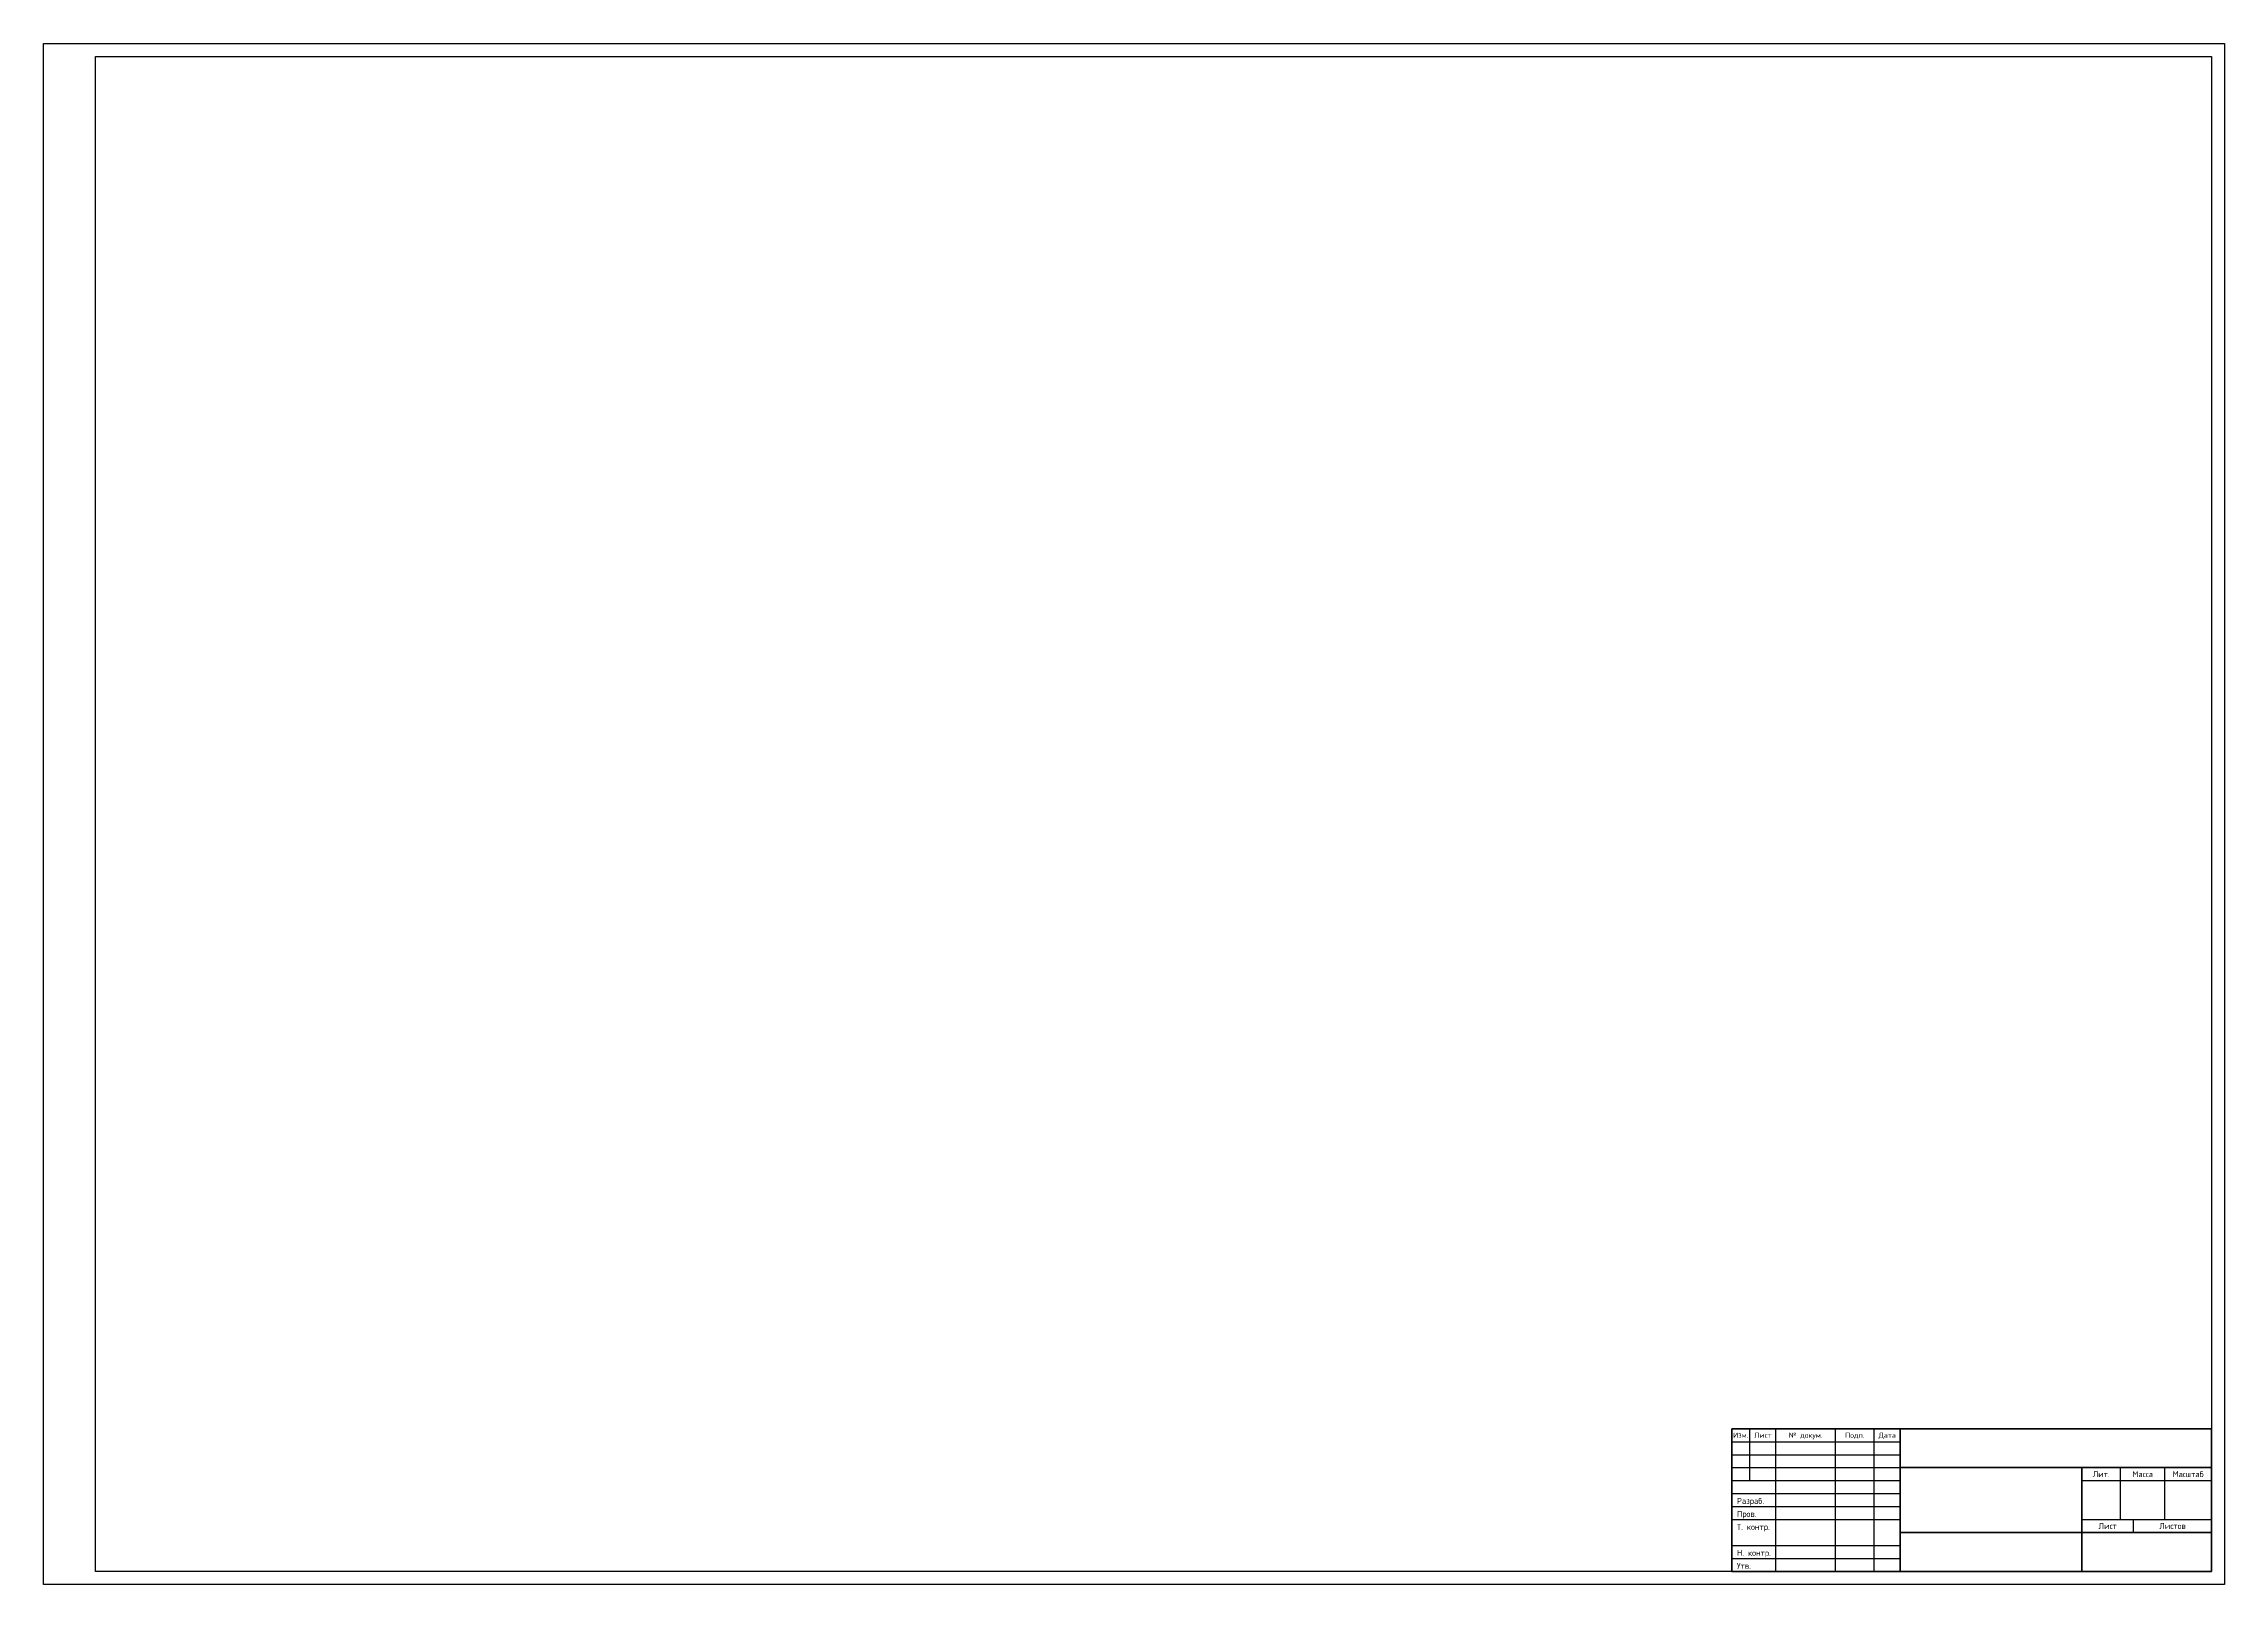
# Model space of a CAD drawing. Header units: millimetres. Extents: x 63961 to 279437, y 165795 to 374915.
# Drawn here: x 63961 to 77417, y 182306 to 191810 of the extents above; entities that cross this region are included whole.
import ezdxf
from ezdxf.enums import TextEntityAlignment as Align

# ---------------------------------------------------------------- set-up
doc = ezdxf.new("R2010")
doc.units = ezdxf.units.MM
doc.layers.add('Рамка', color=7, linetype='Continuous')
doc.styles.get("Standard").update_dxf_attribs({"font": 'isocpeur.ttf'})

msp = doc.modelspace()

# ---------------------------------------------------------------- linework, layer by layer
at = {"layer": 'Рамка'}
for p, q in [((63960.953, 191809.782), (77416.953, 191809.782)), ((63960.953, 182305.782), (63960.953, 191809.782)), ((77416.953, 191809.782), (77416.953, 182305.782)), ((64280.953, 191729.782), (77336.953, 191729.782)), ((64280.953, 182385.782), (64280.953, 191729.782)), ((77336.953, 191729.782), (77336.953, 182385.782)), ((77336.953, 182385.782), (64280.953, 182385.782)), ((77416.953, 182305.782), (63960.953, 182305.782))]:
    msp.add_line(p, q, dxfattribs=at)
at = {"layer": 'Рамка', "lineweight": 50}
for p, q in [((74376.953, 183265.782), (77336.953, 183265.782)), ((74376.953, 182385.782), (74376.953, 183265.782)), ((75416.953, 182385.782), (75416.953, 183265.782)), ((77336.953, 182385.782), (77336.953, 183265.782)), ((75416.953, 183025.782), (77336.953, 183025.782)), ((76536.953, 182385.782), (76536.953, 183025.782)), ((75416.953, 182625.782), (77336.953, 182625.782)), ((74376.953, 182385.782), (77336.953, 182385.782))]:
    msp.add_line(p, q, dxfattribs=at)
at = {"layer": 'Рамка', "lineweight": 25}
for p, q in [((74376.953, 183185.782), (75416.953, 183185.782)), ((74488.953, 182945.782), (74488.953, 183265.782)), ((74648.953, 182385.782), (74648.953, 183265.782)), ((75016.953, 182385.782), (75016.953, 183265.782)), ((75256.953, 182385.782), (75256.953, 183265.782)), ((74376.953, 183105.782), (75416.953, 183105.782)), ((74376.953, 183025.782), (75416.953, 183025.782)), ((76776.953, 182705.782), (76776.953, 183025.782)), ((77048.953, 182705.782), (77048.953, 183025.782)), ((74376.953, 182945.782), (75416.953, 182945.782)), ((76536.953, 182945.782), (77336.953, 182945.782)), ((74376.953, 182865.782), (75416.953, 182865.782)), ((74376.953, 182785.782), (75416.953, 182785.782)), ((74376.953, 182705.782), (75416.953, 182705.782)), ((76536.953, 182705.782), (77336.953, 182705.782)), ((76856.953, 182625.782), (76856.953, 182705.782)), ((74376.953, 182545.782), (75416.953, 182545.782)), ((74376.953, 182465.782), (75416.953, 182465.782))]:
    msp.add_line(p, q, dxfattribs=at)

# ---------------------------------------------------------------- texts
at = {"layer": 'Рамка'}
for s, height, p in [('Изм.', 32, (74432.953, 183225.782)), ('Лист', 32, (74568.953, 183225.782)), ('№ докум.', 32, (74832.953, 183225.782)), ('Подп.', 32, (75136.953, 183225.782)), ('Дата', 32, (75336.953, 183225.782)), ('Лит.', 36.8, (76656.953, 182985.782)), ('Масса', 36.8, (76912.953, 182985.782)), ('Масштаб', 36.8, (77192.953, 182985.782)), ('Лист', 36.8, (76696.953, 182665.782)), ('Листов', 36.8, (77096.953, 182665.782))]:
    msp.add_text(s, height=height, dxfattribs=at).set_placement(p, align=Align.MIDDLE_CENTER)
for s, p in [('Разраб.', (74408.953, 182801.782)), ('Пров.', (74408.953, 182721.782)), ('Т. контр.', (74408.953, 182641.782)), ('Н. контр.', (74408.953, 182481.782)), ('Утв.', (74408.953, 182401.782))]:
    msp.add_text(s, height=36.8, dxfattribs=at).set_placement(p)

doc.saveas('drawing.dxf')
